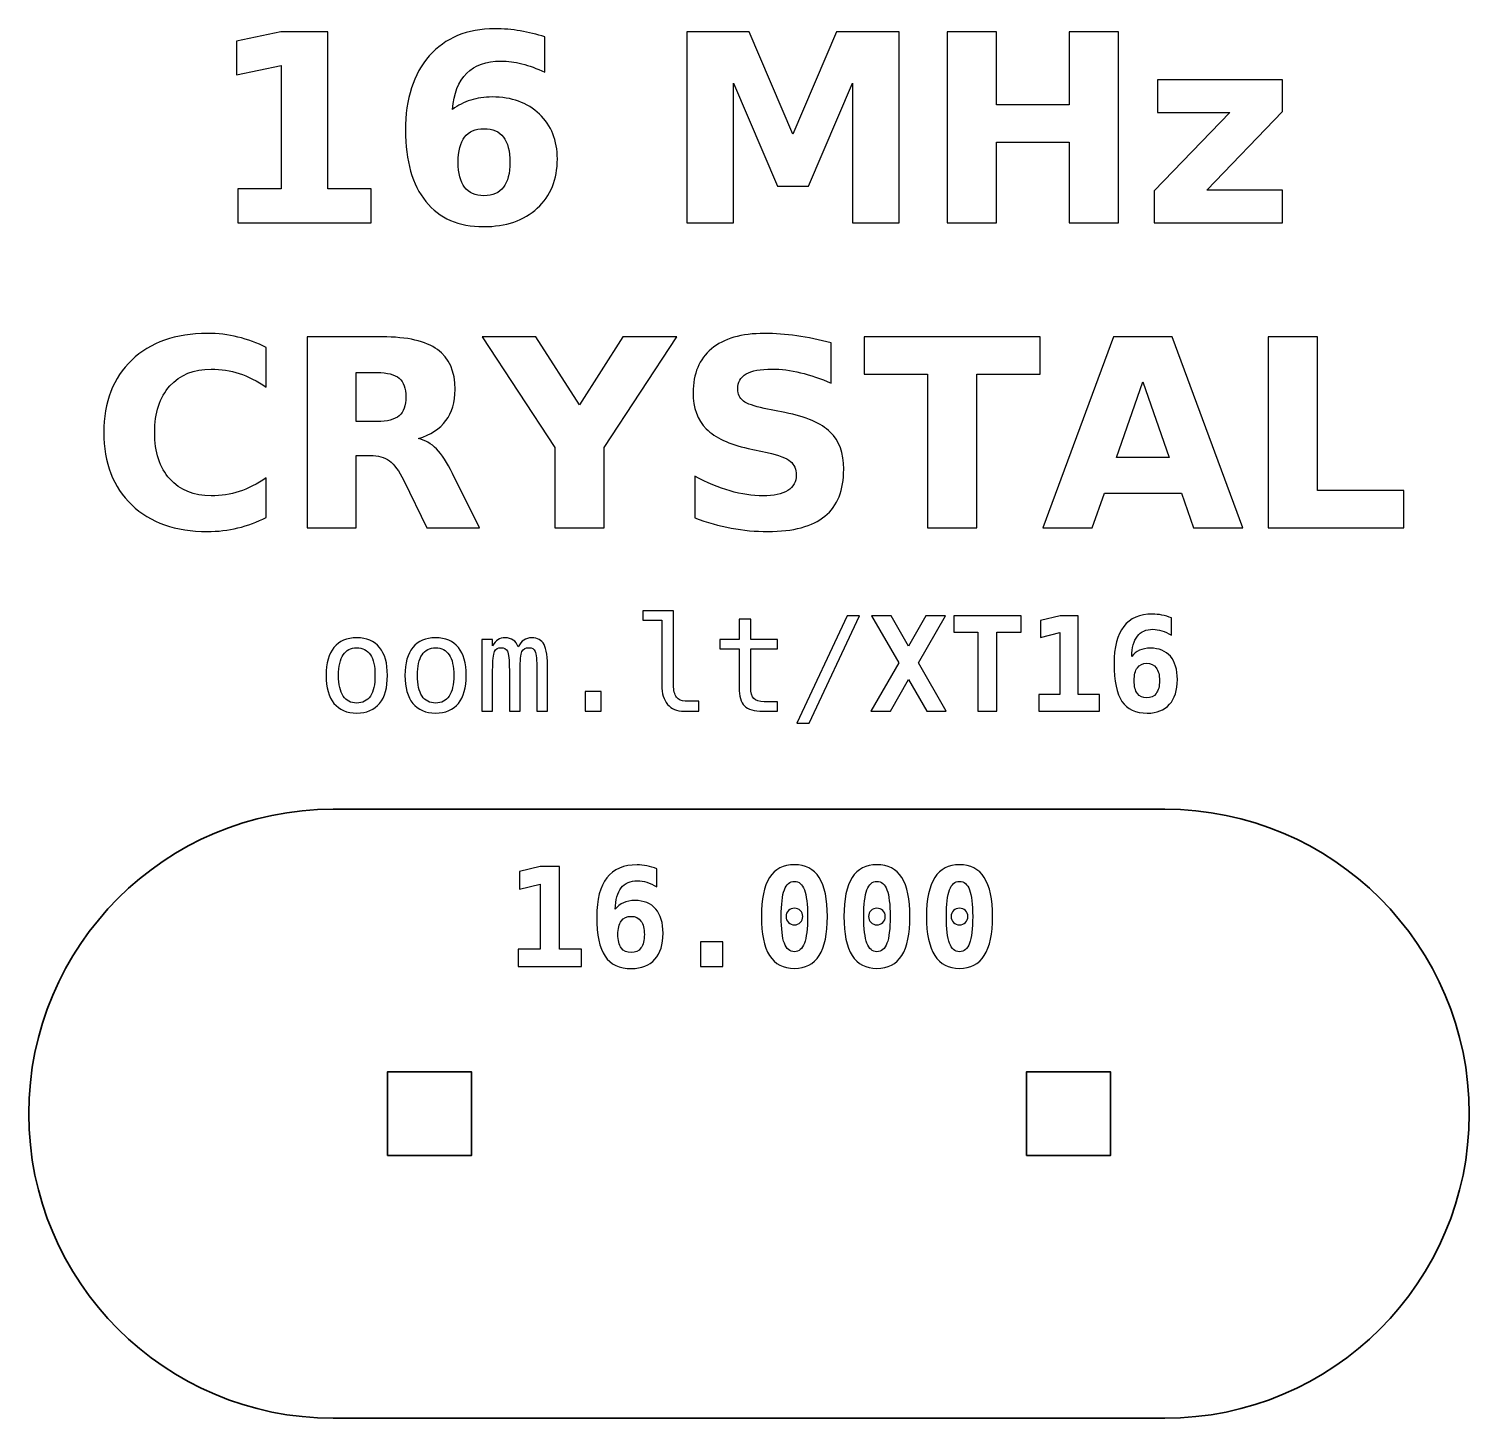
# Model space of a CAD drawing. Header units: centimetres. Extents: x -11.05 to -9.95, y -15.08 to -14.02.
import ezdxf

# ---------------------------------------------------------------- set-up
doc = ezdxf.new("R2010")
doc.units = ezdxf.units.CM
doc.header["$MEASUREMENT"] = 0
doc.layers.add('Layer 1', color=7, linetype='Continuous')

msp = doc.modelspace()

# ---------------------------------------------------------------- linework, layer by layer
at = {"layer": 'Layer 1', "color": 7, "lineweight": 35}
for points in [[(-10.776, -14.882), (-10.712, -14.882), (-10.712, -14.818), (-10.776, -14.818), (-10.776, -14.882)], [(-10.288, -14.882), (-10.224, -14.882), (-10.224, -14.818), (-10.288, -14.818), (-10.288, -14.882)]]:
    msp.add_lwpolyline(points, close=True, dxfattribs=at)
at = {"layer": 'Layer 1', "color": 250}
for points, knots in [([(-10.89049, -14.14388), (-10.89049, -14.14388), (-10.85729, -14.14388), (-10.85729, -14.14388), (-10.85729, -14.14388), (-10.85729, -14.14388), (-10.85729, -14.04965), (-10.85729, -14.04965), (-10.85729, -14.04965), (-10.85729, -14.04965), (-10.89135, -14.05668), (-10.89135, -14.05668), (-10.89135, -14.05668), (-10.89135, -14.05668), (-10.89135, -14.03108), (-10.89135, -14.03108), (-10.89135, -14.03108), (-10.89135, -14.03108), (-10.85749, -14.02405), (-10.85749, -14.02405), (-10.85749, -14.02405), (-10.85749, -14.02405), (-10.82175, -14.02405), (-10.82175, -14.02405), (-10.82175, -14.02405), (-10.82175, -14.02405), (-10.82175, -14.14388), (-10.82175, -14.14388), (-10.82175, -14.14388), (-10.82175, -14.14388), (-10.78855, -14.14388), (-10.78855, -14.14388), (-10.78855, -14.14388), (-10.78855, -14.14388), (-10.78855, -14.16985), (-10.78855, -14.16985), (-10.78855, -14.16985), (-10.78855, -14.16985), (-10.89049, -14.16985), (-10.89049, -14.16985), (-10.89049, -14.16985), (-10.89049, -14.16985), (-10.89049, -14.14388), (-10.89049, -14.14388)], [0, 0, 0, 0, 0.0909091, 0.0909091, 0.0909091, 0.0909091, 0.1818182, 0.1818182, 0.1818182, 0.1818182, 0.2727273, 0.2727273, 0.2727273, 0.2727273, 0.3636364, 0.3636364, 0.3636364, 0.3636364, 0.4545455, 0.4545455, 0.4545455, 0.4545455, 0.5454545, 0.5454545, 0.5454545, 0.5454545, 0.6363636, 0.6363636, 0.6363636, 0.6363636, 0.7272727, 0.7272727, 0.7272727, 0.7272727, 0.8181818, 0.8181818, 0.8181818, 0.8181818, 0.9090909, 0.9090909, 0.9090909, 0.9090909, 1, 1, 1, 1]), ([(-10.65592, -14.02785), (-10.65592, -14.02785), (-10.65592, -14.05482), (-10.65592, -14.05482), (-10.65592, -14.05482), (-10.66212, -14.05188), (-10.66792, -14.04972), (-10.67338, -14.04832), (-10.67338, -14.04832), (-10.67885, -14.04692), (-10.68422, -14.04622), (-10.68942, -14.04622), (-10.68942, -14.04622), (-10.70062, -14.04622), (-10.70932, -14.04932), (-10.71558, -14.05555), (-10.71558, -14.05555), (-10.72182, -14.06175), (-10.72548, -14.07098), (-10.72652, -14.08322), (-10.72652, -14.08322), (-10.72222, -14.08005), (-10.71755, -14.07765), (-10.71255, -14.07605), (-10.71255, -14.07605), (-10.70755, -14.07445), (-10.70208, -14.07365), (-10.69615, -14.07365), (-10.69615, -14.07365), (-10.68125, -14.07365), (-10.66922, -14.07802), (-10.66008, -14.08675), (-10.66008, -14.08675), (-10.65092, -14.09545), (-10.64635, -14.10688), (-10.64635, -14.12102), (-10.64635, -14.12102), (-10.64635, -14.13665), (-10.65145, -14.14915), (-10.66168, -14.15858), (-10.66168, -14.15858), (-10.67188, -14.16798), (-10.68562, -14.17268), (-10.70278, -14.17268), (-10.70278, -14.17268), (-10.72172, -14.17268), (-10.73638, -14.16628), (-10.74678, -14.15348), (-10.74678, -14.15348), (-10.75715, -14.14072), (-10.76235, -14.12255), (-10.76235, -14.09905), (-10.76235, -14.09905), (-10.76235, -14.07498), (-10.75628, -14.05605), (-10.74415, -14.04228), (-10.74415, -14.04228), (-10.73198, -14.02852), (-10.71535, -14.02162), (-10.69418, -14.02162), (-10.69418, -14.02162), (-10.68748, -14.02162), (-10.68098, -14.02215), (-10.67465, -14.02318), (-10.67465, -14.02318), (-10.66835, -14.02422), (-10.66212, -14.02578), (-10.65592, -14.02785)], [0, 0, 0, 0, 0.0588235, 0.0588235, 0.0588235, 0.0588235, 0.1176471, 0.1176471, 0.1176471, 0.1176471, 0.1764706, 0.1764706, 0.1764706, 0.1764706, 0.2352941, 0.2352941, 0.2352941, 0.2352941, 0.2941176, 0.2941176, 0.2941176, 0.2941176, 0.3529412, 0.3529412, 0.3529412, 0.3529412, 0.4117647, 0.4117647, 0.4117647, 0.4117647, 0.4705882, 0.4705882, 0.4705882, 0.4705882, 0.5294118, 0.5294118, 0.5294118, 0.5294118, 0.5882353, 0.5882353, 0.5882353, 0.5882353, 0.6470588, 0.6470588, 0.6470588, 0.6470588, 0.7058824, 0.7058824, 0.7058824, 0.7058824, 0.7647059, 0.7647059, 0.7647059, 0.7647059, 0.8235294, 0.8235294, 0.8235294, 0.8235294, 0.8823529, 0.8823529, 0.8823529, 0.8823529, 0.9411765, 0.9411765, 0.9411765, 0.9411765, 1, 1, 1, 1]), ([(-10.54758, -14.02405), (-10.54758, -14.02405), (-10.49975, -14.02405), (-10.49975, -14.02405), (-10.49975, -14.02405), (-10.49975, -14.02405), (-10.46652, -14.10208), (-10.46652, -14.10208), (-10.46652, -14.10208), (-10.46652, -14.10208), (-10.43312, -14.02405), (-10.43312, -14.02405), (-10.43312, -14.02405), (-10.43312, -14.02405), (-10.38538, -14.02405), (-10.38538, -14.02405), (-10.38538, -14.02405), (-10.38538, -14.02405), (-10.38538, -14.16985), (-10.38538, -14.16985), (-10.38538, -14.16985), (-10.38538, -14.16985), (-10.42092, -14.16985), (-10.42092, -14.16985), (-10.42092, -14.16985), (-10.42092, -14.16985), (-10.42092, -14.06322), (-10.42092, -14.06322), (-10.42092, -14.06322), (-10.42092, -14.06322), (-10.45452, -14.14182), (-10.45452, -14.14182), (-10.45452, -14.14182), (-10.45452, -14.14182), (-10.47835, -14.14182), (-10.47835, -14.14182), (-10.47835, -14.14182), (-10.47835, -14.14182), (-10.51195, -14.06322), (-10.51195, -14.06322), (-10.51195, -14.06322), (-10.51195, -14.06322), (-10.51195, -14.16985), (-10.51195, -14.16985), (-10.51195, -14.16985), (-10.51195, -14.16985), (-10.54758, -14.16985), (-10.54758, -14.16985), (-10.54758, -14.16985), (-10.54758, -14.16985), (-10.54758, -14.02405), (-10.54758, -14.02405)], [0, 0, 0, 0, 0.0769231, 0.0769231, 0.0769231, 0.0769231, 0.1538462, 0.1538462, 0.1538462, 0.1538462, 0.2307692, 0.2307692, 0.2307692, 0.2307692, 0.3076923, 0.3076923, 0.3076923, 0.3076923, 0.3846154, 0.3846154, 0.3846154, 0.3846154, 0.4615385, 0.4615385, 0.4615385, 0.4615385, 0.5384615, 0.5384615, 0.5384615, 0.5384615, 0.6153846, 0.6153846, 0.6153846, 0.6153846, 0.6923077, 0.6923077, 0.6923077, 0.6923077, 0.7692308, 0.7692308, 0.7692308, 0.7692308, 0.8461538, 0.8461538, 0.8461538, 0.8461538, 0.9230769, 0.9230769, 0.9230769, 0.9230769, 1, 1, 1, 1]), ([(-10.34855, -14.02405), (-10.34855, -14.02405), (-10.31095, -14.02405), (-10.31095, -14.02405), (-10.31095, -14.02405), (-10.31095, -14.02405), (-10.31095, -14.07962), (-10.31095, -14.07962), (-10.31095, -14.07962), (-10.31095, -14.07962), (-10.25549, -14.07962), (-10.25549, -14.07962), (-10.25549, -14.07962), (-10.25549, -14.07962), (-10.25549, -14.02405), (-10.25549, -14.02405), (-10.25549, -14.02405), (-10.25549, -14.02405), (-10.21789, -14.02405), (-10.21789, -14.02405), (-10.21789, -14.02405), (-10.21789, -14.02405), (-10.21789, -14.16985), (-10.21789, -14.16985), (-10.21789, -14.16985), (-10.21789, -14.16985), (-10.25549, -14.16985), (-10.25549, -14.16985), (-10.25549, -14.16985), (-10.25549, -14.16985), (-10.25549, -14.10805), (-10.25549, -14.10805), (-10.25549, -14.10805), (-10.25549, -14.10805), (-10.31095, -14.10805), (-10.31095, -14.10805), (-10.31095, -14.10805), (-10.31095, -14.10805), (-10.31095, -14.16985), (-10.31095, -14.16985), (-10.31095, -14.16985), (-10.31095, -14.16985), (-10.34855, -14.16985), (-10.34855, -14.16985), (-10.34855, -14.16985), (-10.34855, -14.16985), (-10.34855, -14.02405), (-10.34855, -14.02405)], [0, 0, 0, 0, 0.0833333, 0.0833333, 0.0833333, 0.0833333, 0.1666667, 0.1666667, 0.1666667, 0.1666667, 0.25, 0.25, 0.25, 0.25, 0.3333333, 0.3333333, 0.3333333, 0.3333333, 0.4166667, 0.4166667, 0.4166667, 0.4166667, 0.5, 0.5, 0.5, 0.5, 0.5833333, 0.5833333, 0.5833333, 0.5833333, 0.6666667, 0.6666667, 0.6666667, 0.6666667, 0.75, 0.75, 0.75, 0.75, 0.8333333, 0.8333333, 0.8333333, 0.8333333, 0.9166667, 0.9166667, 0.9166667, 0.9166667, 1, 1, 1, 1]), ([(-10.18812, -14.06048), (-10.18812, -14.06048), (-10.09268, -14.06048), (-10.09268, -14.06048), (-10.09268, -14.06048), (-10.09268, -14.06048), (-10.09268, -14.08488), (-10.09268, -14.08488), (-10.09268, -14.08488), (-10.09268, -14.08488), (-10.15032, -14.14485), (-10.15032, -14.14485), (-10.15032, -14.14485), (-10.15032, -14.14485), (-10.09268, -14.14485), (-10.09268, -14.14485), (-10.09268, -14.14485), (-10.09268, -14.14485), (-10.09268, -14.16985), (-10.09268, -14.16985), (-10.09268, -14.16985), (-10.09268, -14.16985), (-10.19055, -14.16985), (-10.19055, -14.16985), (-10.19055, -14.16985), (-10.19055, -14.16985), (-10.19055, -14.14545), (-10.19055, -14.14545), (-10.19055, -14.14545), (-10.19055, -14.14545), (-10.13292, -14.08548), (-10.13292, -14.08548), (-10.13292, -14.08548), (-10.13292, -14.08548), (-10.18812, -14.08548), (-10.18812, -14.08548), (-10.18812, -14.08548), (-10.18812, -14.08548), (-10.18812, -14.06048), (-10.18812, -14.06048)], [0, 0, 0, 0, 0.1, 0.1, 0.1, 0.1, 0.2, 0.2, 0.2, 0.2, 0.3, 0.3, 0.3, 0.3, 0.4, 0.4, 0.4, 0.4, 0.5, 0.5, 0.5, 0.5, 0.6, 0.6, 0.6, 0.6, 0.7, 0.7, 0.7, 0.7, 0.8, 0.8, 0.8, 0.8, 0.9, 0.9, 0.9, 0.9, 1, 1, 1, 1]), ([(-10.70238, -14.09788), (-10.70898, -14.09788), (-10.71392, -14.10002), (-10.71718, -14.10428), (-10.71718, -14.10428), (-10.72048, -14.10855), (-10.72212, -14.11495), (-10.72212, -14.12345), (-10.72212, -14.12345), (-10.72212, -14.13198), (-10.72048, -14.13838), (-10.71718, -14.14265), (-10.71718, -14.14265), (-10.71392, -14.14692), (-10.70898, -14.14905), (-10.70238, -14.14905), (-10.70238, -14.14905), (-10.69575, -14.14905), (-10.69078, -14.14692), (-10.68752, -14.14265), (-10.68752, -14.14265), (-10.68422, -14.13838), (-10.68258, -14.13198), (-10.68258, -14.12345), (-10.68258, -14.12345), (-10.68258, -14.11495), (-10.68422, -14.10855), (-10.68752, -14.10428), (-10.68752, -14.10428), (-10.69078, -14.10002), (-10.69575, -14.09788), (-10.70238, -14.09788)], [0, 0, 0, 0, 0.125, 0.125, 0.125, 0.125, 0.25, 0.25, 0.25, 0.25, 0.375, 0.375, 0.375, 0.375, 0.5, 0.5, 0.5, 0.5, 0.625, 0.625, 0.625, 0.625, 0.75, 0.75, 0.75, 0.75, 0.875, 0.875, 0.875, 0.875, 1, 1, 1, 1]), ([(-10.86868, -14.39465), (-10.87558, -14.39822), (-10.88278, -14.40092), (-10.89028, -14.40275), (-10.89028, -14.40275), (-10.89775, -14.40458), (-10.90558, -14.40548), (-10.91371, -14.40548), (-10.91371, -14.40548), (-10.93798, -14.40548), (-10.95721, -14.39868), (-10.97141, -14.38512), (-10.97141, -14.38512), (-10.98561, -14.37155), (-10.99271, -14.35315), (-10.99271, -14.32988), (-10.99271, -14.32988), (-10.99271, -14.30658), (-10.98561, -14.28815), (-10.97141, -14.27458), (-10.97141, -14.27458), (-10.95721, -14.26102), (-10.93798, -14.25422), (-10.91371, -14.25422), (-10.91371, -14.25422), (-10.90558, -14.25422), (-10.89775, -14.25512), (-10.89028, -14.25695), (-10.89028, -14.25695), (-10.88278, -14.25878), (-10.87558, -14.26148), (-10.86868, -14.26505), (-10.86868, -14.26505), (-10.86868, -14.26505), (-10.86868, -14.29522), (-10.86868, -14.29522), (-10.86868, -14.29522), (-10.87565, -14.29045), (-10.88251, -14.28698), (-10.88928, -14.28478), (-10.88928, -14.28478), (-10.89605, -14.28255), (-10.90318, -14.28145), (-10.91068, -14.28145), (-10.91068, -14.28145), (-10.92408, -14.28145), (-10.93465, -14.28575), (-10.94231, -14.29435), (-10.94231, -14.29435), (-10.95001, -14.30295), (-10.95385, -14.31478), (-10.95385, -14.32988), (-10.95385, -14.32988), (-10.95385, -14.34495), (-10.95001, -14.35675), (-10.94231, -14.36535), (-10.94231, -14.36535), (-10.93465, -14.37395), (-10.92408, -14.37825), (-10.91068, -14.37825), (-10.91068, -14.37825), (-10.90318, -14.37825), (-10.89605, -14.37715), (-10.88928, -14.37492), (-10.88928, -14.37492), (-10.88251, -14.37272), (-10.87565, -14.36925), (-10.86868, -14.36448), (-10.86868, -14.36448), (-10.86868, -14.36448), (-10.86868, -14.39465), (-10.86868, -14.39465)], [0, 0, 0, 0, 0.0555556, 0.0555556, 0.0555556, 0.0555556, 0.1111111, 0.1111111, 0.1111111, 0.1111111, 0.1666667, 0.1666667, 0.1666667, 0.1666667, 0.2222222, 0.2222222, 0.2222222, 0.2222222, 0.2777778, 0.2777778, 0.2777778, 0.2777778, 0.3333333, 0.3333333, 0.3333333, 0.3333333, 0.3888889, 0.3888889, 0.3888889, 0.3888889, 0.4444444, 0.4444444, 0.4444444, 0.4444444, 0.5, 0.5, 0.5, 0.5, 0.5555556, 0.5555556, 0.5555556, 0.5555556, 0.6111111, 0.6111111, 0.6111111, 0.6111111, 0.6666667, 0.6666667, 0.6666667, 0.6666667, 0.7222222, 0.7222222, 0.7222222, 0.7222222, 0.7777778, 0.7777778, 0.7777778, 0.7777778, 0.8333333, 0.8333333, 0.8333333, 0.8333333, 0.8888889, 0.8888889, 0.8888889, 0.8888889, 0.9444444, 0.9444444, 0.9444444, 0.9444444, 1, 1, 1, 1]), ([(-10.43725, -14.26145), (-10.43725, -14.26145), (-10.43725, -14.29228), (-10.43725, -14.29228), (-10.43725, -14.29228), (-10.44525, -14.28872), (-10.45308, -14.28602), (-10.46068, -14.28418), (-10.46068, -14.28418), (-10.46831, -14.28235), (-10.47551, -14.28145), (-10.48228, -14.28145), (-10.48228, -14.28145), (-10.49125, -14.28145), (-10.49791, -14.28268), (-10.50221, -14.28515), (-10.50221, -14.28515), (-10.50651, -14.28765), (-10.50865, -14.29148), (-10.50865, -14.29668), (-10.50865, -14.29668), (-10.50865, -14.30058), (-10.50721, -14.30365), (-10.50431, -14.30582), (-10.50431, -14.30582), (-10.50141, -14.30798), (-10.49615, -14.30988), (-10.48851, -14.31145), (-10.48851, -14.31145), (-10.48851, -14.31145), (-10.47251, -14.31465), (-10.47251, -14.31465), (-10.47251, -14.31465), (-10.45628, -14.31792), (-10.44478, -14.32285), (-10.43795, -14.32952), (-10.43795, -14.32952), (-10.43111, -14.33615), (-10.42768, -14.34558), (-10.42768, -14.35782), (-10.42768, -14.35782), (-10.42768, -14.37392), (-10.43245, -14.38588), (-10.44198, -14.39372), (-10.44198, -14.39372), (-10.45151, -14.40155), (-10.46608, -14.40548), (-10.48568, -14.40548), (-10.48568, -14.40548), (-10.49495, -14.40548), (-10.50421, -14.40462), (-10.51351, -14.40285), (-10.51351, -14.40285), (-10.52281, -14.40108), (-10.53215, -14.39848), (-10.54145, -14.39505), (-10.54145, -14.39505), (-10.54145, -14.39505), (-10.54145, -14.36332), (-10.54145, -14.36332), (-10.54145, -14.36332), (-10.53215, -14.36825), (-10.52315, -14.37198), (-10.51445, -14.37448), (-10.51445, -14.37448), (-10.50575, -14.37698), (-10.49738, -14.37825), (-10.48931, -14.37825), (-10.48931, -14.37825), (-10.48111, -14.37825), (-10.47481, -14.37688), (-10.47045, -14.37415), (-10.47045, -14.37415), (-10.46608, -14.37142), (-10.46391, -14.36752), (-10.46391, -14.36242), (-10.46391, -14.36242), (-10.46391, -14.35788), (-10.46538, -14.35435), (-10.46835, -14.35188), (-10.46835, -14.35188), (-10.47131, -14.34942), (-10.47721, -14.34718), (-10.48608, -14.34525), (-10.48608, -14.34525), (-10.48608, -14.34525), (-10.50065, -14.34202), (-10.50065, -14.34202), (-10.50065, -14.34202), (-10.51521, -14.33888), (-10.52588, -14.33392), (-10.53261, -14.32708), (-10.53261, -14.32708), (-10.53935, -14.32025), (-10.54271, -14.31102), (-10.54271, -14.29945), (-10.54271, -14.29945), (-10.54271, -14.28492), (-10.53801, -14.27375), (-10.52865, -14.26595), (-10.52865, -14.26595), (-10.51928, -14.25812), (-10.50581, -14.25422), (-10.48821, -14.25422), (-10.48821, -14.25422), (-10.48021, -14.25422), (-10.47198, -14.25482), (-10.46351, -14.25602), (-10.46351, -14.25602), (-10.45505, -14.25722), (-10.44628, -14.25902), (-10.43725, -14.26145)], [0, 0, 0, 0, 0.0357143, 0.0357143, 0.0357143, 0.0357143, 0.0714286, 0.0714286, 0.0714286, 0.0714286, 0.1071429, 0.1071429, 0.1071429, 0.1071429, 0.1428571, 0.1428571, 0.1428571, 0.1428571, 0.1785714, 0.1785714, 0.1785714, 0.1785714, 0.2142857, 0.2142857, 0.2142857, 0.2142857, 0.25, 0.25, 0.25, 0.25, 0.2857143, 0.2857143, 0.2857143, 0.2857143, 0.3214286, 0.3214286, 0.3214286, 0.3214286, 0.3571429, 0.3571429, 0.3571429, 0.3571429, 0.3928571, 0.3928571, 0.3928571, 0.3928571, 0.4285714, 0.4285714, 0.4285714, 0.4285714, 0.4642857, 0.4642857, 0.4642857, 0.4642857, 0.5, 0.5, 0.5, 0.5, 0.5357143, 0.5357143, 0.5357143, 0.5357143, 0.5714286, 0.5714286, 0.5714286, 0.5714286, 0.6071429, 0.6071429, 0.6071429, 0.6071429, 0.6428571, 0.6428571, 0.6428571, 0.6428571, 0.6785714, 0.6785714, 0.6785714, 0.6785714, 0.7142857, 0.7142857, 0.7142857, 0.7142857, 0.75, 0.75, 0.75, 0.75, 0.7857143, 0.7857143, 0.7857143, 0.7857143, 0.8214286, 0.8214286, 0.8214286, 0.8214286, 0.8571429, 0.8571429, 0.8571429, 0.8571429, 0.8928571, 0.8928571, 0.8928571, 0.8928571, 0.9285714, 0.9285714, 0.9285714, 0.9285714, 0.9642857, 0.9642857, 0.9642857, 0.9642857, 1, 1, 1, 1]), ([(-10.79994, -14.34748), (-10.79994, -14.34748), (-10.79994, -14.40265), (-10.79994, -14.40265), (-10.79994, -14.40265), (-10.79994, -14.40265), (-10.83754, -14.40265), (-10.83754, -14.40265), (-10.83754, -14.40265), (-10.83754, -14.40265), (-10.83754, -14.25685), (-10.83754, -14.25685), (-10.83754, -14.25685), (-10.83754, -14.25685), (-10.78011, -14.25685), (-10.78011, -14.25685), (-10.78011, -14.25685), (-10.76091, -14.25685), (-10.74681, -14.26008), (-10.73788, -14.26652), (-10.73788, -14.26652), (-10.72891, -14.27295), (-10.72444, -14.28315), (-10.72444, -14.29708), (-10.72444, -14.29708), (-10.72444, -14.30672), (-10.72678, -14.31465), (-10.73141, -14.32082), (-10.73141, -14.32082), (-10.73608, -14.32702), (-10.74311, -14.33158), (-10.75248, -14.33448), (-10.75248, -14.33448), (-10.74734, -14.33568), (-10.74271, -14.33832), (-10.73864, -14.34245), (-10.73864, -14.34245), (-10.73458, -14.34658), (-10.73048, -14.35285), (-10.72631, -14.36125), (-10.72631, -14.36125), (-10.72631, -14.36125), (-10.70588, -14.40265), (-10.70588, -14.40265), (-10.70588, -14.40265), (-10.70588, -14.40265), (-10.74594, -14.40265), (-10.74594, -14.40265), (-10.74594, -14.40265), (-10.74594, -14.40265), (-10.76371, -14.36642), (-10.76371, -14.36642), (-10.76371, -14.36642), (-10.76728, -14.35915), (-10.77091, -14.35415), (-10.77461, -14.35148), (-10.77461, -14.35148), (-10.77828, -14.34882), (-10.78318, -14.34748), (-10.78931, -14.34748), (-10.78931, -14.34748), (-10.78931, -14.34748), (-10.79994, -14.34748), (-10.79994, -14.34748)], [0, 0, 0, 0, 0.0625, 0.0625, 0.0625, 0.0625, 0.125, 0.125, 0.125, 0.125, 0.1875, 0.1875, 0.1875, 0.1875, 0.25, 0.25, 0.25, 0.25, 0.3125, 0.3125, 0.3125, 0.3125, 0.375, 0.375, 0.375, 0.375, 0.4375, 0.4375, 0.4375, 0.4375, 0.5, 0.5, 0.5, 0.5, 0.5625, 0.5625, 0.5625, 0.5625, 0.625, 0.625, 0.625, 0.625, 0.6875, 0.6875, 0.6875, 0.6875, 0.75, 0.75, 0.75, 0.75, 0.8125, 0.8125, 0.8125, 0.8125, 0.875, 0.875, 0.875, 0.875, 0.9375, 0.9375, 0.9375, 0.9375, 1, 1, 1, 1]), ([(-10.70388, -14.25685), (-10.70388, -14.25685), (-10.66278, -14.25685), (-10.66278, -14.25685), (-10.66278, -14.25685), (-10.66278, -14.25685), (-10.62954, -14.30882), (-10.62954, -14.30882), (-10.62954, -14.30882), (-10.62954, -14.30882), (-10.59634, -14.25685), (-10.59634, -14.25685), (-10.59634, -14.25685), (-10.59634, -14.25685), (-10.55514, -14.25685), (-10.55514, -14.25685), (-10.55514, -14.25685), (-10.55514, -14.25685), (-10.61071, -14.34122), (-10.61071, -14.34122), (-10.61071, -14.34122), (-10.61071, -14.34122), (-10.61071, -14.40265), (-10.61071, -14.40265), (-10.61071, -14.40265), (-10.61071, -14.40265), (-10.64831, -14.40265), (-10.64831, -14.40265), (-10.64831, -14.40265), (-10.64831, -14.40265), (-10.64831, -14.34122), (-10.64831, -14.34122), (-10.64831, -14.34122), (-10.64831, -14.34122), (-10.70388, -14.25685), (-10.70388, -14.25685)], [0, 0, 0, 0, 0.1111111, 0.1111111, 0.1111111, 0.1111111, 0.2222222, 0.2222222, 0.2222222, 0.2222222, 0.3333333, 0.3333333, 0.3333333, 0.3333333, 0.4444444, 0.4444444, 0.4444444, 0.4444444, 0.5555556, 0.5555556, 0.5555556, 0.5555556, 0.6666667, 0.6666667, 0.6666667, 0.6666667, 0.7777778, 0.7777778, 0.7777778, 0.7777778, 0.8888889, 0.8888889, 0.8888889, 0.8888889, 1, 1, 1, 1]), ([(-10.41208, -14.25685), (-10.41208, -14.25685), (-10.27772, -14.25685), (-10.27772, -14.25685), (-10.27772, -14.25685), (-10.27772, -14.25685), (-10.27772, -14.28528), (-10.27772, -14.28528), (-10.27772, -14.28528), (-10.27772, -14.28528), (-10.32605, -14.28528), (-10.32605, -14.28528), (-10.32605, -14.28528), (-10.32605, -14.28528), (-10.32605, -14.40265), (-10.32605, -14.40265), (-10.32605, -14.40265), (-10.32605, -14.40265), (-10.36365, -14.40265), (-10.36365, -14.40265), (-10.36365, -14.40265), (-10.36365, -14.40265), (-10.36365, -14.28528), (-10.36365, -14.28528), (-10.36365, -14.28528), (-10.36365, -14.28528), (-10.41208, -14.28528), (-10.41208, -14.28528), (-10.41208, -14.28528), (-10.41208, -14.28528), (-10.41208, -14.25685), (-10.41208, -14.25685)], [0, 0, 0, 0, 0.125, 0.125, 0.125, 0.125, 0.25, 0.25, 0.25, 0.25, 0.375, 0.375, 0.375, 0.375, 0.5, 0.5, 0.5, 0.5, 0.625, 0.625, 0.625, 0.625, 0.75, 0.75, 0.75, 0.75, 0.875, 0.875, 0.875, 0.875, 1, 1, 1, 1]), ([(-10.16979, -14.37612), (-10.16979, -14.37612), (-10.22859, -14.37612), (-10.22859, -14.37612), (-10.22859, -14.37612), (-10.22859, -14.37612), (-10.23785, -14.40265), (-10.23785, -14.40265), (-10.23785, -14.40265), (-10.23785, -14.40265), (-10.27565, -14.40265), (-10.27565, -14.40265), (-10.27565, -14.40265), (-10.27565, -14.40265), (-10.22165, -14.25685), (-10.22165, -14.25685), (-10.22165, -14.25685), (-10.22165, -14.25685), (-10.17682, -14.25685), (-10.17682, -14.25685), (-10.17682, -14.25685), (-10.17682, -14.25685), (-10.12282, -14.40265), (-10.12282, -14.40265), (-10.12282, -14.40265), (-10.12282, -14.40265), (-10.16062, -14.40265), (-10.16062, -14.40265), (-10.16062, -14.40265), (-10.16062, -14.40265), (-10.16979, -14.37612), (-10.16979, -14.37612)], [0, 0, 0, 0, 0.125, 0.125, 0.125, 0.125, 0.25, 0.25, 0.25, 0.25, 0.375, 0.375, 0.375, 0.375, 0.5, 0.5, 0.5, 0.5, 0.625, 0.625, 0.625, 0.625, 0.75, 0.75, 0.75, 0.75, 0.875, 0.875, 0.875, 0.875, 1, 1, 1, 1]), ([(-10.10345, -14.25685), (-10.10345, -14.25685), (-10.06585, -14.25685), (-10.06585, -14.25685), (-10.06585, -14.25685), (-10.06585, -14.25685), (-10.06585, -14.37422), (-10.06585, -14.37422), (-10.06585, -14.37422), (-10.06585, -14.37422), (-9.99985, -14.37422), (-9.99985, -14.37422), (-9.99985, -14.37422), (-9.99985, -14.37422), (-9.99985, -14.40265), (-9.99985, -14.40265), (-9.99985, -14.40265), (-9.99985, -14.40265), (-10.10345, -14.40265), (-10.10345, -14.40265), (-10.10345, -14.40265), (-10.10345, -14.40265), (-10.10345, -14.25685), (-10.10345, -14.25685)], [0, 0, 0, 0, 0.1666667, 0.1666667, 0.1666667, 0.1666667, 0.3333333, 0.3333333, 0.3333333, 0.3333333, 0.5, 0.5, 0.5, 0.5, 0.6666667, 0.6666667, 0.6666667, 0.6666667, 0.8333333, 0.8333333, 0.8333333, 0.8333333, 1, 1, 1, 1]), ([(-10.78411, -14.32152), (-10.77624, -14.32152), (-10.77058, -14.32005), (-10.76718, -14.31712), (-10.76718, -14.31712), (-10.76374, -14.31418), (-10.76204, -14.30935), (-10.76204, -14.30265), (-10.76204, -14.30265), (-10.76204, -14.29602), (-10.76374, -14.29125), (-10.76718, -14.28838), (-10.76718, -14.28838), (-10.77058, -14.28552), (-10.77624, -14.28408), (-10.78411, -14.28408), (-10.78411, -14.28408), (-10.78411, -14.28408), (-10.79994, -14.28408), (-10.79994, -14.28408), (-10.79994, -14.28408), (-10.79994, -14.28408), (-10.79994, -14.32152), (-10.79994, -14.32152), (-10.79994, -14.32152), (-10.79994, -14.32152), (-10.78411, -14.32152), (-10.78411, -14.32152)], [0, 0, 0, 0, 0.1428571, 0.1428571, 0.1428571, 0.1428571, 0.2857143, 0.2857143, 0.2857143, 0.2857143, 0.4285714, 0.4285714, 0.4285714, 0.4285714, 0.5714286, 0.5714286, 0.5714286, 0.5714286, 0.7142857, 0.7142857, 0.7142857, 0.7142857, 0.8571429, 0.8571429, 0.8571429, 0.8571429, 1, 1, 1, 1]), ([(-10.21922, -14.34905), (-10.21922, -14.34905), (-10.17925, -14.34905), (-10.17925, -14.34905), (-10.17925, -14.34905), (-10.17925, -14.34905), (-10.19919, -14.29105), (-10.19919, -14.29105), (-10.19919, -14.29105), (-10.19919, -14.29105), (-10.21922, -14.34905), (-10.21922, -14.34905)], [0, 0, 0, 0, 0.3333333, 0.3333333, 0.3333333, 0.3333333, 0.6666667, 0.6666667, 0.6666667, 0.6666667, 1, 1, 1, 1]), ([(-10.55763, -14.52282), (-10.55763, -14.52686), (-10.5569, -14.52989), (-10.55541, -14.53194), (-10.55541, -14.53194), (-10.55393, -14.53399), (-10.55175, -14.53502), (-10.54885, -14.53502), (-10.54885, -14.53502), (-10.54885, -14.53502), (-10.53835, -14.53502), (-10.53835, -14.53502), (-10.53835, -14.53502), (-10.53835, -14.53502), (-10.53835, -14.54264), (-10.53835, -14.54264), (-10.53835, -14.54264), (-10.53835, -14.54264), (-10.54971, -14.54264), (-10.54971, -14.54264), (-10.54971, -14.54264), (-10.5551, -14.54264), (-10.55925, -14.54091), (-10.5622, -14.53746), (-10.5622, -14.53746), (-10.56515, -14.53401), (-10.56661, -14.52912), (-10.56661, -14.52282), (-10.56661, -14.52282), (-10.56661, -14.52282), (-10.56661, -14.47316), (-10.56661, -14.47316), (-10.56661, -14.47316), (-10.56661, -14.47316), (-10.58101, -14.47316), (-10.58101, -14.47316), (-10.58101, -14.47316), (-10.58101, -14.47316), (-10.58101, -14.46612), (-10.58101, -14.46612), (-10.58101, -14.46612), (-10.58101, -14.46612), (-10.55763, -14.46612), (-10.55763, -14.46612), (-10.55763, -14.46612), (-10.55763, -14.46612), (-10.55763, -14.52282), (-10.55763, -14.52282)], [0, 0, 0, 0, 0.0833333, 0.0833333, 0.0833333, 0.0833333, 0.1666667, 0.1666667, 0.1666667, 0.1666667, 0.25, 0.25, 0.25, 0.25, 0.3333333, 0.3333333, 0.3333333, 0.3333333, 0.4166667, 0.4166667, 0.4166667, 0.4166667, 0.5, 0.5, 0.5, 0.5, 0.5833333, 0.5833333, 0.5833333, 0.5833333, 0.6666667, 0.6666667, 0.6666667, 0.6666667, 0.75, 0.75, 0.75, 0.75, 0.8333333, 0.8333333, 0.8333333, 0.8333333, 0.9166667, 0.9166667, 0.9166667, 0.9166667, 1, 1, 1, 1]), ([(-10.49865, -14.47242), (-10.49865, -14.47242), (-10.49865, -14.48796), (-10.49865, -14.48796), (-10.49865, -14.48796), (-10.49865, -14.48796), (-10.47823, -14.48796), (-10.47823, -14.48796), (-10.47823, -14.48796), (-10.47823, -14.48796), (-10.47823, -14.49494), (-10.47823, -14.49494), (-10.47823, -14.49494), (-10.47823, -14.49494), (-10.49865, -14.49494), (-10.49865, -14.49494), (-10.49865, -14.49494), (-10.49865, -14.49494), (-10.49865, -14.52462), (-10.49865, -14.52462), (-10.49865, -14.52462), (-10.49865, -14.52866), (-10.49788, -14.53147), (-10.49635, -14.53306), (-10.49635, -14.53306), (-10.49481, -14.53466), (-10.49215, -14.53546), (-10.48835, -14.53546), (-10.48835, -14.53546), (-10.48835, -14.53546), (-10.47823, -14.53546), (-10.47823, -14.53546), (-10.47823, -14.53546), (-10.47823, -14.53546), (-10.47823, -14.54264), (-10.47823, -14.54264), (-10.47823, -14.54264), (-10.47823, -14.54264), (-10.48921, -14.54264), (-10.48921, -14.54264), (-10.48921, -14.54264), (-10.49596, -14.54264), (-10.50071, -14.54129), (-10.50348, -14.53859), (-10.50348, -14.53859), (-10.50625, -14.53589), (-10.50763, -14.53122), (-10.50763, -14.52462), (-10.50763, -14.52462), (-10.50763, -14.52462), (-10.50763, -14.49494), (-10.50763, -14.49494), (-10.50763, -14.49494), (-10.50763, -14.49494), (-10.52223, -14.49494), (-10.52223, -14.49494), (-10.52223, -14.49494), (-10.52223, -14.49494), (-10.52223, -14.48796), (-10.52223, -14.48796), (-10.52223, -14.48796), (-10.52223, -14.48796), (-10.50763, -14.48796), (-10.50763, -14.48796), (-10.50763, -14.48796), (-10.50763, -14.48796), (-10.50763, -14.47242), (-10.50763, -14.47242), (-10.50763, -14.47242), (-10.50763, -14.47242), (-10.49865, -14.47242), (-10.49865, -14.47242)], [0, 0, 0, 0, 0.0555556, 0.0555556, 0.0555556, 0.0555556, 0.1111111, 0.1111111, 0.1111111, 0.1111111, 0.1666667, 0.1666667, 0.1666667, 0.1666667, 0.2222222, 0.2222222, 0.2222222, 0.2222222, 0.2777778, 0.2777778, 0.2777778, 0.2777778, 0.3333333, 0.3333333, 0.3333333, 0.3333333, 0.3888889, 0.3888889, 0.3888889, 0.3888889, 0.4444444, 0.4444444, 0.4444444, 0.4444444, 0.5, 0.5, 0.5, 0.5, 0.5555556, 0.5555556, 0.5555556, 0.5555556, 0.6111111, 0.6111111, 0.6111111, 0.6111111, 0.6666667, 0.6666667, 0.6666667, 0.6666667, 0.7222222, 0.7222222, 0.7222222, 0.7222222, 0.7777778, 0.7777778, 0.7777778, 0.7777778, 0.8333333, 0.8333333, 0.8333333, 0.8333333, 0.8888889, 0.8888889, 0.8888889, 0.8888889, 0.9444444, 0.9444444, 0.9444444, 0.9444444, 1, 1, 1, 1]), ([(-10.42501, -14.46974), (-10.42501, -14.46974), (-10.41573, -14.46974), (-10.41573, -14.46974), (-10.41573, -14.46974), (-10.41573, -14.46974), (-10.45411, -14.55192), (-10.45411, -14.55192), (-10.45411, -14.55192), (-10.45411, -14.55192), (-10.46345, -14.55192), (-10.46345, -14.55192), (-10.46345, -14.55192), (-10.46345, -14.55192), (-10.42501, -14.46974), (-10.42501, -14.46974)], [0, 0, 0, 0, 0.25, 0.25, 0.25, 0.25, 0.5, 0.5, 0.5, 0.5, 0.75, 0.75, 0.75, 0.75, 1, 1, 1, 1]), ([(-10.34935, -14.54264), (-10.34935, -14.54264), (-10.36423, -14.54264), (-10.36423, -14.54264), (-10.36423, -14.54264), (-10.36423, -14.54264), (-10.37815, -14.51852), (-10.37815, -14.51852), (-10.37815, -14.51852), (-10.37815, -14.51852), (-10.39203, -14.54264), (-10.39203, -14.54264), (-10.39203, -14.54264), (-10.39203, -14.54264), (-10.40691, -14.54264), (-10.40691, -14.54264), (-10.40691, -14.54264), (-10.40691, -14.54264), (-10.38553, -14.50562), (-10.38553, -14.50562), (-10.38553, -14.50562), (-10.38553, -14.50562), (-10.40633, -14.46974), (-10.40633, -14.46974), (-10.40633, -14.46974), (-10.40633, -14.46974), (-10.39143, -14.46974), (-10.39143, -14.46974), (-10.39143, -14.46974), (-10.39143, -14.46974), (-10.37815, -14.49294), (-10.37815, -14.49294), (-10.37815, -14.49294), (-10.37815, -14.49294), (-10.36483, -14.46974), (-10.36483, -14.46974), (-10.36483, -14.46974), (-10.36483, -14.46974), (-10.34993, -14.46974), (-10.34993, -14.46974), (-10.34993, -14.46974), (-10.34993, -14.46974), (-10.37063, -14.50562), (-10.37063, -14.50562), (-10.37063, -14.50562), (-10.37063, -14.50562), (-10.34935, -14.54264), (-10.34935, -14.54264)], [0, 0, 0, 0, 0.0833333, 0.0833333, 0.0833333, 0.0833333, 0.1666667, 0.1666667, 0.1666667, 0.1666667, 0.25, 0.25, 0.25, 0.25, 0.3333333, 0.3333333, 0.3333333, 0.3333333, 0.4166667, 0.4166667, 0.4166667, 0.4166667, 0.5, 0.5, 0.5, 0.5, 0.5833333, 0.5833333, 0.5833333, 0.5833333, 0.6666667, 0.6666667, 0.6666667, 0.6666667, 0.75, 0.75, 0.75, 0.75, 0.8333333, 0.8333333, 0.8333333, 0.8333333, 0.9166667, 0.9166667, 0.9166667, 0.9166667, 1, 1, 1, 1]), ([(-10.31073, -14.54264), (-10.31073, -14.54264), (-10.32513, -14.54264), (-10.32513, -14.54264), (-10.32513, -14.54264), (-10.32513, -14.54264), (-10.32513, -14.48234), (-10.32513, -14.48234), (-10.32513, -14.48234), (-10.32513, -14.48234), (-10.34363, -14.48234), (-10.34363, -14.48234), (-10.34363, -14.48234), (-10.34363, -14.48234), (-10.34363, -14.46974), (-10.34363, -14.46974), (-10.34363, -14.46974), (-10.34363, -14.46974), (-10.29223, -14.46974), (-10.29223, -14.46974), (-10.29223, -14.46974), (-10.29223, -14.46974), (-10.29223, -14.48234), (-10.29223, -14.48234), (-10.29223, -14.48234), (-10.29223, -14.48234), (-10.31073, -14.48234), (-10.31073, -14.48234), (-10.31073, -14.48234), (-10.31073, -14.48234), (-10.31073, -14.54264), (-10.31073, -14.54264)], [0, 0, 0, 0, 0.125, 0.125, 0.125, 0.125, 0.25, 0.25, 0.25, 0.25, 0.375, 0.375, 0.375, 0.375, 0.5, 0.5, 0.5, 0.5, 0.625, 0.625, 0.625, 0.625, 0.75, 0.75, 0.75, 0.75, 0.875, 0.875, 0.875, 0.875, 1, 1, 1, 1]), ([(-10.27865, -14.52994), (-10.27865, -14.52994), (-10.26253, -14.52994), (-10.26253, -14.52994), (-10.26253, -14.52994), (-10.26253, -14.52994), (-10.26253, -14.48262), (-10.26253, -14.48262), (-10.26253, -14.48262), (-10.26253, -14.48262), (-10.27751, -14.48634), (-10.27751, -14.48634), (-10.27751, -14.48634), (-10.27751, -14.48634), (-10.27751, -14.47336), (-10.27751, -14.47336), (-10.27751, -14.47336), (-10.27751, -14.47336), (-10.26243, -14.46974), (-10.26243, -14.46974), (-10.26243, -14.46974), (-10.26243, -14.46974), (-10.24851, -14.46974), (-10.24851, -14.46974), (-10.24851, -14.46974), (-10.24851, -14.46974), (-10.24851, -14.52994), (-10.24851, -14.52994), (-10.24851, -14.52994), (-10.24851, -14.52994), (-10.2324, -14.52994), (-10.2324, -14.52994), (-10.2324, -14.52994), (-10.2324, -14.52994), (-10.2324, -14.54264), (-10.2324, -14.54264), (-10.2324, -14.54264), (-10.2324, -14.54264), (-10.27865, -14.54264), (-10.27865, -14.54264), (-10.27865, -14.54264), (-10.27865, -14.54264), (-10.27865, -14.52994), (-10.27865, -14.52994)], [0, 0, 0, 0, 0.0909091, 0.0909091, 0.0909091, 0.0909091, 0.1818182, 0.1818182, 0.1818182, 0.1818182, 0.2727273, 0.2727273, 0.2727273, 0.2727273, 0.3636364, 0.3636364, 0.3636364, 0.3636364, 0.4545455, 0.4545455, 0.4545455, 0.4545455, 0.5454545, 0.5454545, 0.5454545, 0.5454545, 0.6363636, 0.6363636, 0.6363636, 0.6363636, 0.7272727, 0.7272727, 0.7272727, 0.7272727, 0.8181818, 0.8181818, 0.8181818, 0.8181818, 0.9090909, 0.9090909, 0.9090909, 0.9090909, 1, 1, 1, 1]), ([(-10.17735, -14.47146), (-10.17735, -14.47146), (-10.17735, -14.48454), (-10.17735, -14.48454), (-10.17735, -14.48454), (-10.17991, -14.48307), (-10.18238, -14.48197), (-10.18475, -14.48124), (-10.18475, -14.48124), (-10.1871, -14.48051), (-10.18936, -14.48014), (-10.19155, -14.48014), (-10.19155, -14.48014), (-10.19675, -14.48014), (-10.20071, -14.48189), (-10.20343, -14.48539), (-10.20343, -14.48539), (-10.20615, -14.48889), (-10.20756, -14.49406), (-10.2077, -14.50089), (-10.2077, -14.50089), (-10.20616, -14.49877), (-10.20421, -14.49719), (-10.20185, -14.49612), (-10.20185, -14.49612), (-10.19946, -14.49507), (-10.19666, -14.49454), (-10.19345, -14.49454), (-10.19345, -14.49454), (-10.18686, -14.49454), (-10.1818, -14.49662), (-10.17821, -14.50077), (-10.17821, -14.50077), (-10.17463, -14.50492), (-10.17285, -14.51081), (-10.17285, -14.51842), (-10.17285, -14.51842), (-10.17285, -14.52659), (-10.17486, -14.53292), (-10.17888, -14.53742), (-10.17888, -14.53742), (-10.1829, -14.54191), (-10.18855, -14.54416), (-10.19585, -14.54416), (-10.19585, -14.54416), (-10.20473, -14.54416), (-10.21118, -14.54117), (-10.2152, -14.53522), (-10.2152, -14.53522), (-10.21921, -14.52926), (-10.22123, -14.51964), (-10.22123, -14.50636), (-10.22123, -14.50636), (-10.22123, -14.49374), (-10.21878, -14.48427), (-10.21386, -14.47797), (-10.21386, -14.47797), (-10.20895, -14.47167), (-10.20158, -14.46852), (-10.19175, -14.46852), (-10.19175, -14.46852), (-10.18946, -14.46852), (-10.18711, -14.46877), (-10.1847, -14.46926), (-10.1847, -14.46926), (-10.18226, -14.46974), (-10.17981, -14.47047), (-10.17735, -14.47146)], [0, 0, 0, 0, 0.0588235, 0.0588235, 0.0588235, 0.0588235, 0.1176471, 0.1176471, 0.1176471, 0.1176471, 0.1764706, 0.1764706, 0.1764706, 0.1764706, 0.2352941, 0.2352941, 0.2352941, 0.2352941, 0.2941176, 0.2941176, 0.2941176, 0.2941176, 0.3529412, 0.3529412, 0.3529412, 0.3529412, 0.4117647, 0.4117647, 0.4117647, 0.4117647, 0.4705882, 0.4705882, 0.4705882, 0.4705882, 0.5294118, 0.5294118, 0.5294118, 0.5294118, 0.5882353, 0.5882353, 0.5882353, 0.5882353, 0.6470588, 0.6470588, 0.6470588, 0.6470588, 0.7058824, 0.7058824, 0.7058824, 0.7058824, 0.7647059, 0.7647059, 0.7647059, 0.7647059, 0.8235294, 0.8235294, 0.8235294, 0.8235294, 0.8823529, 0.8823529, 0.8823529, 0.8823529, 0.9411765, 0.9411765, 0.9411765, 0.9411765, 1, 1, 1, 1]), ([(-10.79955, -14.48664), (-10.79196, -14.48664), (-10.78616, -14.48909), (-10.78215, -14.49401), (-10.78215, -14.49401), (-10.77813, -14.49892), (-10.77611, -14.50604), (-10.77611, -14.51534), (-10.77611, -14.51534), (-10.77611, -14.52469), (-10.77811, -14.53181), (-10.78211, -14.53671), (-10.78211, -14.53671), (-10.78613, -14.54161), (-10.79193, -14.54406), (-10.79955, -14.54406), (-10.79955, -14.54406), (-10.80715, -14.54406), (-10.81293, -14.54161), (-10.81695, -14.53671), (-10.81695, -14.53671), (-10.82095, -14.53181), (-10.82295, -14.52469), (-10.82295, -14.51534), (-10.82295, -14.51534), (-10.82295, -14.50604), (-10.82095, -14.49892), (-10.81695, -14.49401), (-10.81695, -14.49401), (-10.81293, -14.48909), (-10.80715, -14.48664), (-10.79955, -14.48664)], [0, 0, 0, 0, 0.125, 0.125, 0.125, 0.125, 0.25, 0.25, 0.25, 0.25, 0.375, 0.375, 0.375, 0.375, 0.5, 0.5, 0.5, 0.5, 0.625, 0.625, 0.625, 0.625, 0.75, 0.75, 0.75, 0.75, 0.875, 0.875, 0.875, 0.875, 1, 1, 1, 1]), ([(-10.73935, -14.48664), (-10.73176, -14.48664), (-10.72596, -14.48909), (-10.72195, -14.49401), (-10.72195, -14.49401), (-10.71793, -14.49892), (-10.71591, -14.50604), (-10.71591, -14.51534), (-10.71591, -14.51534), (-10.71591, -14.52469), (-10.71791, -14.53181), (-10.72191, -14.53671), (-10.72191, -14.53671), (-10.72593, -14.54161), (-10.73173, -14.54406), (-10.73935, -14.54406), (-10.73935, -14.54406), (-10.74695, -14.54406), (-10.75273, -14.54161), (-10.75675, -14.53671), (-10.75675, -14.53671), (-10.76075, -14.53181), (-10.76275, -14.52469), (-10.76275, -14.51534), (-10.76275, -14.51534), (-10.76275, -14.50604), (-10.76075, -14.49892), (-10.75675, -14.49401), (-10.75675, -14.49401), (-10.75273, -14.48909), (-10.74695, -14.48664), (-10.73935, -14.48664)], [0, 0, 0, 0, 0.125, 0.125, 0.125, 0.125, 0.25, 0.25, 0.25, 0.25, 0.375, 0.375, 0.375, 0.375, 0.5, 0.5, 0.5, 0.5, 0.625, 0.625, 0.625, 0.625, 0.75, 0.75, 0.75, 0.75, 0.875, 0.875, 0.875, 0.875, 1, 1, 1, 1]), ([(-10.67623, -14.49352), (-10.67513, -14.49117), (-10.67371, -14.48944), (-10.672, -14.48832), (-10.672, -14.48832), (-10.6703, -14.48721), (-10.66823, -14.48664), (-10.66583, -14.48664), (-10.66583, -14.48664), (-10.66143, -14.48664), (-10.65833, -14.48834), (-10.65653, -14.49174), (-10.65653, -14.49174), (-10.65471, -14.49514), (-10.65381, -14.50154), (-10.65381, -14.51096), (-10.65381, -14.51096), (-10.65381, -14.51096), (-10.65381, -14.54264), (-10.65381, -14.54264), (-10.65381, -14.54264), (-10.65381, -14.54264), (-10.66201, -14.54264), (-10.66201, -14.54264), (-10.66201, -14.54264), (-10.66201, -14.54264), (-10.66201, -14.51134), (-10.66201, -14.51134), (-10.66201, -14.51134), (-10.66201, -14.50362), (-10.66245, -14.49884), (-10.66331, -14.49696), (-10.66331, -14.49696), (-10.66416, -14.49509), (-10.66575, -14.49416), (-10.66803, -14.49416), (-10.66803, -14.49416), (-10.67063, -14.49416), (-10.67241, -14.49516), (-10.67338, -14.49716), (-10.67338, -14.49716), (-10.67433, -14.49916), (-10.67481, -14.50389), (-10.67481, -14.51134), (-10.67481, -14.51134), (-10.67481, -14.51134), (-10.67481, -14.54264), (-10.67481, -14.54264), (-10.67481, -14.54264), (-10.67481, -14.54264), (-10.68301, -14.54264), (-10.68301, -14.54264), (-10.68301, -14.54264), (-10.68301, -14.54264), (-10.68301, -14.51134), (-10.68301, -14.51134), (-10.68301, -14.51134), (-10.68301, -14.50352), (-10.68348, -14.49871), (-10.68441, -14.49689), (-10.68441, -14.49689), (-10.68533, -14.49507), (-10.687, -14.49416), (-10.68941, -14.49416), (-10.68941, -14.49416), (-10.6918, -14.49416), (-10.69345, -14.49516), (-10.69436, -14.49716), (-10.69436, -14.49716), (-10.6953, -14.49916), (-10.69576, -14.50389), (-10.69576, -14.51134), (-10.69576, -14.51134), (-10.69576, -14.51134), (-10.69576, -14.54264), (-10.69576, -14.54264), (-10.69576, -14.54264), (-10.69576, -14.54264), (-10.70391, -14.54264), (-10.70391, -14.54264), (-10.70391, -14.54264), (-10.70391, -14.54264), (-10.70391, -14.48796), (-10.70391, -14.48796), (-10.70391, -14.48796), (-10.70391, -14.48796), (-10.69576, -14.48796), (-10.69576, -14.48796), (-10.69576, -14.48796), (-10.69576, -14.48796), (-10.69576, -14.49264), (-10.69576, -14.49264), (-10.69576, -14.49264), (-10.6947, -14.49069), (-10.69335, -14.48921), (-10.69173, -14.48817), (-10.69173, -14.48817), (-10.69013, -14.48716), (-10.6883, -14.48664), (-10.68625, -14.48664), (-10.68625, -14.48664), (-10.68376, -14.48664), (-10.68171, -14.48721), (-10.68006, -14.48834), (-10.68006, -14.48834), (-10.67841, -14.48949), (-10.67715, -14.49121), (-10.67623, -14.49352)], [0, 0, 0, 0, 0.037037, 0.037037, 0.037037, 0.037037, 0.0740741, 0.0740741, 0.0740741, 0.0740741, 0.1111111, 0.1111111, 0.1111111, 0.1111111, 0.1481481, 0.1481481, 0.1481481, 0.1481481, 0.1851852, 0.1851852, 0.1851852, 0.1851852, 0.2222222, 0.2222222, 0.2222222, 0.2222222, 0.2592593, 0.2592593, 0.2592593, 0.2592593, 0.2962963, 0.2962963, 0.2962963, 0.2962963, 0.3333333, 0.3333333, 0.3333333, 0.3333333, 0.3703704, 0.3703704, 0.3703704, 0.3703704, 0.4074074, 0.4074074, 0.4074074, 0.4074074, 0.4444444, 0.4444444, 0.4444444, 0.4444444, 0.4814815, 0.4814815, 0.4814815, 0.4814815, 0.5185185, 0.5185185, 0.5185185, 0.5185185, 0.5555556, 0.5555556, 0.5555556, 0.5555556, 0.5925926, 0.5925926, 0.5925926, 0.5925926, 0.6296296, 0.6296296, 0.6296296, 0.6296296, 0.6666667, 0.6666667, 0.6666667, 0.6666667, 0.7037037, 0.7037037, 0.7037037, 0.7037037, 0.7407407, 0.7407407, 0.7407407, 0.7407407, 0.7777778, 0.7777778, 0.7777778, 0.7777778, 0.8148148, 0.8148148, 0.8148148, 0.8148148, 0.8518519, 0.8518519, 0.8518519, 0.8518519, 0.8888889, 0.8888889, 0.8888889, 0.8888889, 0.9259259, 0.9259259, 0.9259259, 0.9259259, 0.962963, 0.962963, 0.962963, 0.962963, 1, 1, 1, 1]), ([(-10.79955, -14.49426), (-10.80411, -14.49426), (-10.80756, -14.49602), (-10.80991, -14.49957), (-10.80991, -14.49957), (-10.81226, -14.50312), (-10.81343, -14.50839), (-10.81343, -14.51534), (-10.81343, -14.51534), (-10.81343, -14.52227), (-10.81226, -14.52752), (-10.80991, -14.53109), (-10.80991, -14.53109), (-10.80756, -14.53466), (-10.80411, -14.53644), (-10.79955, -14.53644), (-10.79955, -14.53644), (-10.79496, -14.53644), (-10.7915, -14.53466), (-10.78915, -14.53109), (-10.78915, -14.53109), (-10.7868, -14.52752), (-10.78563, -14.52227), (-10.78563, -14.51534), (-10.78563, -14.51534), (-10.78563, -14.50839), (-10.7868, -14.50312), (-10.78915, -14.49957), (-10.78915, -14.49957), (-10.7915, -14.49602), (-10.79496, -14.49426), (-10.79955, -14.49426)], [0, 0, 0, 0, 0.125, 0.125, 0.125, 0.125, 0.25, 0.25, 0.25, 0.25, 0.375, 0.375, 0.375, 0.375, 0.5, 0.5, 0.5, 0.5, 0.625, 0.625, 0.625, 0.625, 0.75, 0.75, 0.75, 0.75, 0.875, 0.875, 0.875, 0.875, 1, 1, 1, 1]), ([(-10.73935, -14.49426), (-10.74391, -14.49426), (-10.74736, -14.49602), (-10.74971, -14.49957), (-10.74971, -14.49957), (-10.75206, -14.50312), (-10.75323, -14.50839), (-10.75323, -14.51534), (-10.75323, -14.51534), (-10.75323, -14.52227), (-10.75206, -14.52752), (-10.74971, -14.53109), (-10.74971, -14.53109), (-10.74736, -14.53466), (-10.74391, -14.53644), (-10.73935, -14.53644), (-10.73935, -14.53644), (-10.73476, -14.53644), (-10.7313, -14.53466), (-10.72895, -14.53109), (-10.72895, -14.53109), (-10.7266, -14.52752), (-10.72543, -14.52227), (-10.72543, -14.51534), (-10.72543, -14.51534), (-10.72543, -14.50839), (-10.7266, -14.50312), (-10.72895, -14.49957), (-10.72895, -14.49957), (-10.7313, -14.49602), (-10.73476, -14.49426), (-10.73935, -14.49426)], [0, 0, 0, 0, 0.125, 0.125, 0.125, 0.125, 0.25, 0.25, 0.25, 0.25, 0.375, 0.375, 0.375, 0.375, 0.5, 0.5, 0.5, 0.5, 0.625, 0.625, 0.625, 0.625, 0.75, 0.75, 0.75, 0.75, 0.875, 0.875, 0.875, 0.875, 1, 1, 1, 1]), ([(-10.19623, -14.50611), (-10.19935, -14.50611), (-10.20173, -14.50724), (-10.20338, -14.50951), (-10.20338, -14.50951), (-10.20503, -14.51177), (-10.20585, -14.51504), (-10.20585, -14.51934), (-10.20585, -14.51934), (-10.20585, -14.52361), (-10.20503, -14.52687), (-10.20338, -14.52914), (-10.20338, -14.52914), (-10.20173, -14.53141), (-10.19935, -14.53254), (-10.19623, -14.53254), (-10.19623, -14.53254), (-10.1931, -14.53254), (-10.1907, -14.53141), (-10.18903, -14.52914), (-10.18903, -14.52914), (-10.18735, -14.52687), (-10.18651, -14.52361), (-10.18651, -14.51934), (-10.18651, -14.51934), (-10.18651, -14.51507), (-10.18735, -14.51181), (-10.18903, -14.50952), (-10.18903, -14.50952), (-10.1907, -14.50724), (-10.1931, -14.50611), (-10.19623, -14.50611)], [0, 0, 0, 0, 0.125, 0.125, 0.125, 0.125, 0.25, 0.25, 0.25, 0.25, 0.375, 0.375, 0.375, 0.375, 0.5, 0.5, 0.5, 0.5, 0.625, 0.625, 0.625, 0.625, 0.75, 0.75, 0.75, 0.75, 0.875, 0.875, 0.875, 0.875, 1, 1, 1, 1]), ([(-10.62515, -14.52774), (-10.62515, -14.52774), (-10.61285, -14.52774), (-10.61285, -14.52774), (-10.61285, -14.52774), (-10.61285, -14.52774), (-10.61285, -14.54264), (-10.61285, -14.54264), (-10.61285, -14.54264), (-10.61285, -14.54264), (-10.62515, -14.54264), (-10.62515, -14.54264), (-10.62515, -14.54264), (-10.62515, -14.54264), (-10.62515, -14.52774), (-10.62515, -14.52774)], [0, 0, 0, 0, 0.25, 0.25, 0.25, 0.25, 0.5, 0.5, 0.5, 0.5, 0.75, 0.75, 0.75, 0.75, 1, 1, 1, 1]), ([(-10.67639, -14.72429), (-10.67639, -14.72429), (-10.65951, -14.72429), (-10.65951, -14.72429), (-10.65951, -14.72429), (-10.65951, -14.72429), (-10.65951, -14.67473), (-10.65951, -14.67473), (-10.65951, -14.67473), (-10.65951, -14.67473), (-10.67521, -14.67863), (-10.67521, -14.67863), (-10.67521, -14.67863), (-10.67521, -14.67863), (-10.67521, -14.66503), (-10.67521, -14.66503), (-10.67521, -14.66503), (-10.67521, -14.66503), (-10.65941, -14.66124), (-10.65941, -14.66124), (-10.65941, -14.66124), (-10.65941, -14.66124), (-10.64483, -14.66124), (-10.64483, -14.66124), (-10.64483, -14.66124), (-10.64483, -14.66124), (-10.64483, -14.72429), (-10.64483, -14.72429), (-10.64483, -14.72429), (-10.64483, -14.72429), (-10.62795, -14.72429), (-10.62795, -14.72429), (-10.62795, -14.72429), (-10.62795, -14.72429), (-10.62795, -14.73759), (-10.62795, -14.73759), (-10.62795, -14.73759), (-10.62795, -14.73759), (-10.67639, -14.73759), (-10.67639, -14.73759), (-10.67639, -14.73759), (-10.67639, -14.73759), (-10.67639, -14.72429), (-10.67639, -14.72429)], [0, 0, 0, 0, 0.0909091, 0.0909091, 0.0909091, 0.0909091, 0.1818182, 0.1818182, 0.1818182, 0.1818182, 0.2727273, 0.2727273, 0.2727273, 0.2727273, 0.3636364, 0.3636364, 0.3636364, 0.3636364, 0.4545455, 0.4545455, 0.4545455, 0.4545455, 0.5454545, 0.5454545, 0.5454545, 0.5454545, 0.6363636, 0.6363636, 0.6363636, 0.6363636, 0.7272727, 0.7272727, 0.7272727, 0.7272727, 0.8181818, 0.8181818, 0.8181818, 0.8181818, 0.9090909, 0.9090909, 0.9090909, 0.9090909, 1, 1, 1, 1]), ([(-10.5703, -14.66304), (-10.5703, -14.66304), (-10.5703, -14.67674), (-10.5703, -14.67674), (-10.5703, -14.67674), (-10.57299, -14.67521), (-10.57557, -14.67405), (-10.57805, -14.67329), (-10.57805, -14.67329), (-10.58051, -14.67252), (-10.58288, -14.67213), (-10.58517, -14.67213), (-10.58517, -14.67213), (-10.59062, -14.67213), (-10.59477, -14.67397), (-10.59762, -14.67763), (-10.59762, -14.67763), (-10.60046, -14.6813), (-10.60194, -14.68671), (-10.60208, -14.69387), (-10.60208, -14.69387), (-10.60048, -14.69165), (-10.59844, -14.68999), (-10.59596, -14.68887), (-10.59596, -14.68887), (-10.59346, -14.68777), (-10.59053, -14.68721), (-10.58716, -14.68721), (-10.58716, -14.68721), (-10.58027, -14.68721), (-10.57496, -14.6894), (-10.57121, -14.69374), (-10.57121, -14.69374), (-10.56745, -14.69809), (-10.56559, -14.70425), (-10.56559, -14.71223), (-10.56559, -14.71223), (-10.56559, -14.72078), (-10.5677, -14.72741), (-10.5719, -14.73213), (-10.5719, -14.73213), (-10.57611, -14.73682), (-10.58203, -14.73918), (-10.58967, -14.73918), (-10.58967, -14.73918), (-10.59898, -14.73918), (-10.60573, -14.73605), (-10.60994, -14.72982), (-10.60994, -14.72982), (-10.61415, -14.72357), (-10.61626, -14.7135), (-10.61626, -14.69959), (-10.61626, -14.69959), (-10.61626, -14.68638), (-10.61369, -14.67646), (-10.60854, -14.66986), (-10.60854, -14.66986), (-10.60339, -14.66327), (-10.59568, -14.65997), (-10.58538, -14.65997), (-10.58538, -14.65997), (-10.58299, -14.65997), (-10.58053, -14.66023), (-10.578, -14.66074), (-10.578, -14.66074), (-10.57545, -14.66124), (-10.57288, -14.66201), (-10.5703, -14.66304)], [0, 0, 0, 0, 0.0588235, 0.0588235, 0.0588235, 0.0588235, 0.1176471, 0.1176471, 0.1176471, 0.1176471, 0.1764706, 0.1764706, 0.1764706, 0.1764706, 0.2352941, 0.2352941, 0.2352941, 0.2352941, 0.2941176, 0.2941176, 0.2941176, 0.2941176, 0.3529412, 0.3529412, 0.3529412, 0.3529412, 0.4117647, 0.4117647, 0.4117647, 0.4117647, 0.4705882, 0.4705882, 0.4705882, 0.4705882, 0.5294118, 0.5294118, 0.5294118, 0.5294118, 0.5882353, 0.5882353, 0.5882353, 0.5882353, 0.6470588, 0.6470588, 0.6470588, 0.6470588, 0.7058824, 0.7058824, 0.7058824, 0.7058824, 0.7647059, 0.7647059, 0.7647059, 0.7647059, 0.8235294, 0.8235294, 0.8235294, 0.8235294, 0.8823529, 0.8823529, 0.8823529, 0.8823529, 0.9411765, 0.9411765, 0.9411765, 0.9411765, 1, 1, 1, 1]), ([(-10.49058, -14.69949), (-10.49058, -14.68627), (-10.48848, -14.67636), (-10.48429, -14.66976), (-10.48429, -14.66976), (-10.48009, -14.66316), (-10.47378, -14.65986), (-10.46535, -14.65986), (-10.46535, -14.65986), (-10.45691, -14.65986), (-10.45059, -14.66314), (-10.44638, -14.66972), (-10.44638, -14.66972), (-10.44219, -14.67631), (-10.4401, -14.68624), (-10.4401, -14.69949), (-10.4401, -14.69949), (-10.4401, -14.71272), (-10.44219, -14.72263), (-10.44638, -14.72921), (-10.44638, -14.72921), (-10.45059, -14.73579), (-10.45691, -14.73907), (-10.46535, -14.73907), (-10.46535, -14.73907), (-10.47378, -14.73907), (-10.48009, -14.73577), (-10.48429, -14.72918), (-10.48429, -14.72918), (-10.48848, -14.72258), (-10.49058, -14.71268), (-10.49058, -14.69949)], [0, 0, 0, 0, 0.125, 0.125, 0.125, 0.125, 0.25, 0.25, 0.25, 0.25, 0.375, 0.375, 0.375, 0.375, 0.5, 0.5, 0.5, 0.5, 0.625, 0.625, 0.625, 0.625, 0.75, 0.75, 0.75, 0.75, 0.875, 0.875, 0.875, 0.875, 1, 1, 1, 1]), ([(-10.42753, -14.69949), (-10.42753, -14.68627), (-10.42543, -14.67636), (-10.42124, -14.66976), (-10.42124, -14.66976), (-10.41704, -14.66316), (-10.41073, -14.65986), (-10.4023, -14.65986), (-10.4023, -14.65986), (-10.39386, -14.65986), (-10.38754, -14.66314), (-10.38333, -14.66972), (-10.38333, -14.66972), (-10.37914, -14.67631), (-10.37705, -14.68624), (-10.37705, -14.69949), (-10.37705, -14.69949), (-10.37705, -14.71272), (-10.37914, -14.72263), (-10.38333, -14.72921), (-10.38333, -14.72921), (-10.38754, -14.73579), (-10.39386, -14.73907), (-10.4023, -14.73907), (-10.4023, -14.73907), (-10.41073, -14.73907), (-10.41704, -14.73577), (-10.42124, -14.72918), (-10.42124, -14.72918), (-10.42543, -14.72258), (-10.42753, -14.71268), (-10.42753, -14.69949)], [0, 0, 0, 0, 0.125, 0.125, 0.125, 0.125, 0.25, 0.25, 0.25, 0.25, 0.375, 0.375, 0.375, 0.375, 0.5, 0.5, 0.5, 0.5, 0.625, 0.625, 0.625, 0.625, 0.75, 0.75, 0.75, 0.75, 0.875, 0.875, 0.875, 0.875, 1, 1, 1, 1]), ([(-10.36448, -14.69949), (-10.36448, -14.68627), (-10.36238, -14.67636), (-10.35819, -14.66976), (-10.35819, -14.66976), (-10.35399, -14.66316), (-10.34768, -14.65986), (-10.33925, -14.65986), (-10.33925, -14.65986), (-10.33081, -14.65986), (-10.32449, -14.66314), (-10.32028, -14.66972), (-10.32028, -14.66972), (-10.31609, -14.67631), (-10.314, -14.68624), (-10.314, -14.69949), (-10.314, -14.69949), (-10.314, -14.71272), (-10.31609, -14.72263), (-10.32028, -14.72921), (-10.32028, -14.72921), (-10.32449, -14.73579), (-10.33081, -14.73907), (-10.33925, -14.73907), (-10.33925, -14.73907), (-10.34768, -14.73907), (-10.35399, -14.73577), (-10.35819, -14.72918), (-10.35819, -14.72918), (-10.36238, -14.72258), (-10.36448, -14.71268), (-10.36448, -14.69949)], [0, 0, 0, 0, 0.125, 0.125, 0.125, 0.125, 0.25, 0.25, 0.25, 0.25, 0.375, 0.375, 0.375, 0.375, 0.5, 0.5, 0.5, 0.5, 0.625, 0.625, 0.625, 0.625, 0.75, 0.75, 0.75, 0.75, 0.875, 0.875, 0.875, 0.875, 1, 1, 1, 1]), ([(-10.46535, -14.67264), (-10.46884, -14.67264), (-10.47138, -14.67477), (-10.47298, -14.67903), (-10.47298, -14.67903), (-10.47459, -14.6833), (-10.47539, -14.69011), (-10.47539, -14.69949), (-10.47539, -14.69949), (-10.47539, -14.70884), (-10.47459, -14.71563), (-10.47298, -14.71991), (-10.47298, -14.71991), (-10.47138, -14.72417), (-10.46884, -14.7263), (-10.46535, -14.7263), (-10.46535, -14.7263), (-10.46185, -14.7263), (-10.4593, -14.72417), (-10.45769, -14.71991), (-10.45769, -14.71991), (-10.45609, -14.71563), (-10.45528, -14.70884), (-10.45528, -14.69949), (-10.45528, -14.69949), (-10.45528, -14.69011), (-10.45609, -14.6833), (-10.45769, -14.67903), (-10.45769, -14.67903), (-10.4593, -14.67477), (-10.46185, -14.67264), (-10.46535, -14.67264)], [0, 0, 0, 0, 0.125, 0.125, 0.125, 0.125, 0.25, 0.25, 0.25, 0.25, 0.375, 0.375, 0.375, 0.375, 0.5, 0.5, 0.5, 0.5, 0.625, 0.625, 0.625, 0.625, 0.75, 0.75, 0.75, 0.75, 0.875, 0.875, 0.875, 0.875, 1, 1, 1, 1]), ([(-10.4023, -14.67264), (-10.40579, -14.67264), (-10.40833, -14.67477), (-10.40993, -14.67903), (-10.40993, -14.67903), (-10.41154, -14.6833), (-10.41234, -14.69011), (-10.41234, -14.69949), (-10.41234, -14.69949), (-10.41234, -14.70884), (-10.41154, -14.71563), (-10.40993, -14.71991), (-10.40993, -14.71991), (-10.40833, -14.72417), (-10.40579, -14.7263), (-10.4023, -14.7263), (-10.4023, -14.7263), (-10.3988, -14.7263), (-10.39625, -14.72417), (-10.39464, -14.71991), (-10.39464, -14.71991), (-10.39304, -14.71563), (-10.39223, -14.70884), (-10.39223, -14.69949), (-10.39223, -14.69949), (-10.39223, -14.69011), (-10.39304, -14.6833), (-10.39464, -14.67903), (-10.39464, -14.67903), (-10.39625, -14.67477), (-10.3988, -14.67264), (-10.4023, -14.67264)], [0, 0, 0, 0, 0.125, 0.125, 0.125, 0.125, 0.25, 0.25, 0.25, 0.25, 0.375, 0.375, 0.375, 0.375, 0.5, 0.5, 0.5, 0.5, 0.625, 0.625, 0.625, 0.625, 0.75, 0.75, 0.75, 0.75, 0.875, 0.875, 0.875, 0.875, 1, 1, 1, 1]), ([(-10.33925, -14.67264), (-10.34274, -14.67264), (-10.34528, -14.67477), (-10.34688, -14.67903), (-10.34688, -14.67903), (-10.34849, -14.6833), (-10.34929, -14.69011), (-10.34929, -14.69949), (-10.34929, -14.69949), (-10.34929, -14.70884), (-10.34849, -14.71563), (-10.34688, -14.71991), (-10.34688, -14.71991), (-10.34528, -14.72417), (-10.34274, -14.7263), (-10.33925, -14.7263), (-10.33925, -14.7263), (-10.33575, -14.7263), (-10.3332, -14.72417), (-10.33159, -14.71991), (-10.33159, -14.71991), (-10.32999, -14.71563), (-10.32918, -14.70884), (-10.32918, -14.69949), (-10.32918, -14.69949), (-10.32918, -14.69011), (-10.32999, -14.6833), (-10.33159, -14.67903), (-10.33159, -14.67903), (-10.3332, -14.67477), (-10.33575, -14.67264), (-10.33925, -14.67264)], [0, 0, 0, 0, 0.125, 0.125, 0.125, 0.125, 0.25, 0.25, 0.25, 0.25, 0.375, 0.375, 0.375, 0.375, 0.5, 0.5, 0.5, 0.5, 0.625, 0.625, 0.625, 0.625, 0.75, 0.75, 0.75, 0.75, 0.875, 0.875, 0.875, 0.875, 1, 1, 1, 1]), ([(-10.47171, -14.69949), (-10.47171, -14.69769), (-10.4711, -14.69617), (-10.46986, -14.69495), (-10.46986, -14.69495), (-10.46864, -14.69371), (-10.46713, -14.6931), (-10.46535, -14.6931), (-10.46535, -14.6931), (-10.46356, -14.6931), (-10.46204, -14.69371), (-10.46082, -14.69495), (-10.46082, -14.69495), (-10.45958, -14.69617), (-10.45897, -14.69769), (-10.45897, -14.69949), (-10.45897, -14.69949), (-10.45897, -14.70127), (-10.45958, -14.70277), (-10.46082, -14.70399), (-10.46082, -14.70399), (-10.46204, -14.70523), (-10.46356, -14.70584), (-10.46535, -14.70584), (-10.46535, -14.70584), (-10.46713, -14.70584), (-10.46864, -14.70523), (-10.46986, -14.70402), (-10.46986, -14.70402), (-10.4711, -14.70282), (-10.47171, -14.7013), (-10.47171, -14.69949)], [0, 0, 0, 0, 0.125, 0.125, 0.125, 0.125, 0.25, 0.25, 0.25, 0.25, 0.375, 0.375, 0.375, 0.375, 0.5, 0.5, 0.5, 0.5, 0.625, 0.625, 0.625, 0.625, 0.75, 0.75, 0.75, 0.75, 0.875, 0.875, 0.875, 0.875, 1, 1, 1, 1]), ([(-10.40866, -14.69949), (-10.40866, -14.69769), (-10.40805, -14.69617), (-10.40681, -14.69495), (-10.40681, -14.69495), (-10.40559, -14.69371), (-10.40408, -14.6931), (-10.4023, -14.6931), (-10.4023, -14.6931), (-10.40051, -14.6931), (-10.39899, -14.69371), (-10.39777, -14.69495), (-10.39777, -14.69495), (-10.39653, -14.69617), (-10.39592, -14.69769), (-10.39592, -14.69949), (-10.39592, -14.69949), (-10.39592, -14.70127), (-10.39653, -14.70277), (-10.39777, -14.70399), (-10.39777, -14.70399), (-10.39899, -14.70523), (-10.40051, -14.70584), (-10.4023, -14.70584), (-10.4023, -14.70584), (-10.40408, -14.70584), (-10.40559, -14.70523), (-10.40681, -14.70402), (-10.40681, -14.70402), (-10.40805, -14.70282), (-10.40866, -14.7013), (-10.40866, -14.69949)], [0, 0, 0, 0, 0.125, 0.125, 0.125, 0.125, 0.25, 0.25, 0.25, 0.25, 0.375, 0.375, 0.375, 0.375, 0.5, 0.5, 0.5, 0.5, 0.625, 0.625, 0.625, 0.625, 0.75, 0.75, 0.75, 0.75, 0.875, 0.875, 0.875, 0.875, 1, 1, 1, 1]), ([(-10.34561, -14.69949), (-10.34561, -14.69769), (-10.345, -14.69617), (-10.34376, -14.69495), (-10.34376, -14.69495), (-10.34254, -14.69371), (-10.34103, -14.6931), (-10.33925, -14.6931), (-10.33925, -14.6931), (-10.33746, -14.6931), (-10.33594, -14.69371), (-10.33472, -14.69495), (-10.33472, -14.69495), (-10.33348, -14.69617), (-10.33287, -14.69769), (-10.33287, -14.69949), (-10.33287, -14.69949), (-10.33287, -14.70127), (-10.33348, -14.70277), (-10.33472, -14.70399), (-10.33472, -14.70399), (-10.33594, -14.70523), (-10.33746, -14.70584), (-10.33925, -14.70584), (-10.33925, -14.70584), (-10.34103, -14.70584), (-10.34254, -14.70523), (-10.34376, -14.70402), (-10.34376, -14.70402), (-10.345, -14.70282), (-10.34561, -14.7013), (-10.34561, -14.69949)], [0, 0, 0, 0, 0.125, 0.125, 0.125, 0.125, 0.25, 0.25, 0.25, 0.25, 0.375, 0.375, 0.375, 0.375, 0.5, 0.5, 0.5, 0.5, 0.625, 0.625, 0.625, 0.625, 0.75, 0.75, 0.75, 0.75, 0.875, 0.875, 0.875, 0.875, 1, 1, 1, 1]), ([(-10.59007, -14.69933), (-10.59334, -14.69933), (-10.59583, -14.70052), (-10.59756, -14.70289), (-10.59756, -14.70289), (-10.59929, -14.70526), (-10.60015, -14.70868), (-10.60015, -14.71319), (-10.60015, -14.71319), (-10.60015, -14.71766), (-10.59929, -14.72108), (-10.59756, -14.72345), (-10.59756, -14.72345), (-10.59583, -14.72583), (-10.59334, -14.72701), (-10.59007, -14.72701), (-10.59007, -14.72701), (-10.58679, -14.72701), (-10.58428, -14.72583), (-10.58253, -14.72345), (-10.58253, -14.72345), (-10.58077, -14.72108), (-10.5799, -14.71766), (-10.5799, -14.71319), (-10.5799, -14.71319), (-10.5799, -14.70872), (-10.58077, -14.7053), (-10.58253, -14.70291), (-10.58253, -14.70291), (-10.58428, -14.70052), (-10.58679, -14.69933), (-10.59007, -14.69933)], [0, 0, 0, 0, 0.125, 0.125, 0.125, 0.125, 0.25, 0.25, 0.25, 0.25, 0.375, 0.375, 0.375, 0.375, 0.5, 0.5, 0.5, 0.5, 0.625, 0.625, 0.625, 0.625, 0.75, 0.75, 0.75, 0.75, 0.875, 0.875, 0.875, 0.875, 1, 1, 1, 1]), ([(-10.53696, -14.71883), (-10.53696, -14.71883), (-10.51987, -14.71883), (-10.51987, -14.71883), (-10.51987, -14.71883), (-10.51987, -14.71883), (-10.51987, -14.73759), (-10.51987, -14.73759), (-10.51987, -14.73759), (-10.51987, -14.73759), (-10.53696, -14.73759), (-10.53696, -14.73759), (-10.53696, -14.73759), (-10.53696, -14.73759), (-10.53696, -14.71883), (-10.53696, -14.71883)], [0, 0, 0, 0, 0.25, 0.25, 0.25, 0.25, 0.5, 0.5, 0.5, 0.5, 0.75, 0.75, 0.75, 0.75, 1, 1, 1, 1])]:
    msp.add_open_spline(points, degree=3, knots=knots, dxfattribs=at)
at = {"layer": 'Layer 1', "color": 7, "lineweight": 35}
msp.add_open_spline([(-10.8175, -15.0825), (-10.94589, -15.0825), (-11.05, -14.97839), (-11.05, -14.85), (-11.05, -14.85), (-11.05, -14.72161), (-10.94589, -14.6175), (-10.8175, -14.6175), (-10.8175, -14.6175), (-10.8175, -14.6175), (-10.1825, -14.6175), (-10.1825, -14.6175), (-10.1825, -14.6175), (-10.05411, -14.6175), (-9.95, -14.72161), (-9.95, -14.85), (-9.95, -14.85), (-9.95, -14.97839), (-10.05411, -15.0825), (-10.1825, -15.0825), (-10.1825, -15.0825), (-10.1825, -15.0825), (-10.8175, -15.0825), (-10.8175, -15.0825)], degree=3, knots=[0, 0, 0, 0, 0.1666667, 0.1666667, 0.1666667, 0.1666667, 0.3333333, 0.3333333, 0.3333333, 0.3333333, 0.5, 0.5, 0.5, 0.5, 0.6666667, 0.6666667, 0.6666667, 0.6666667, 0.8333333, 0.8333333, 0.8333333, 0.8333333, 1, 1, 1, 1], dxfattribs=at)

doc.saveas('drawing.dxf')
